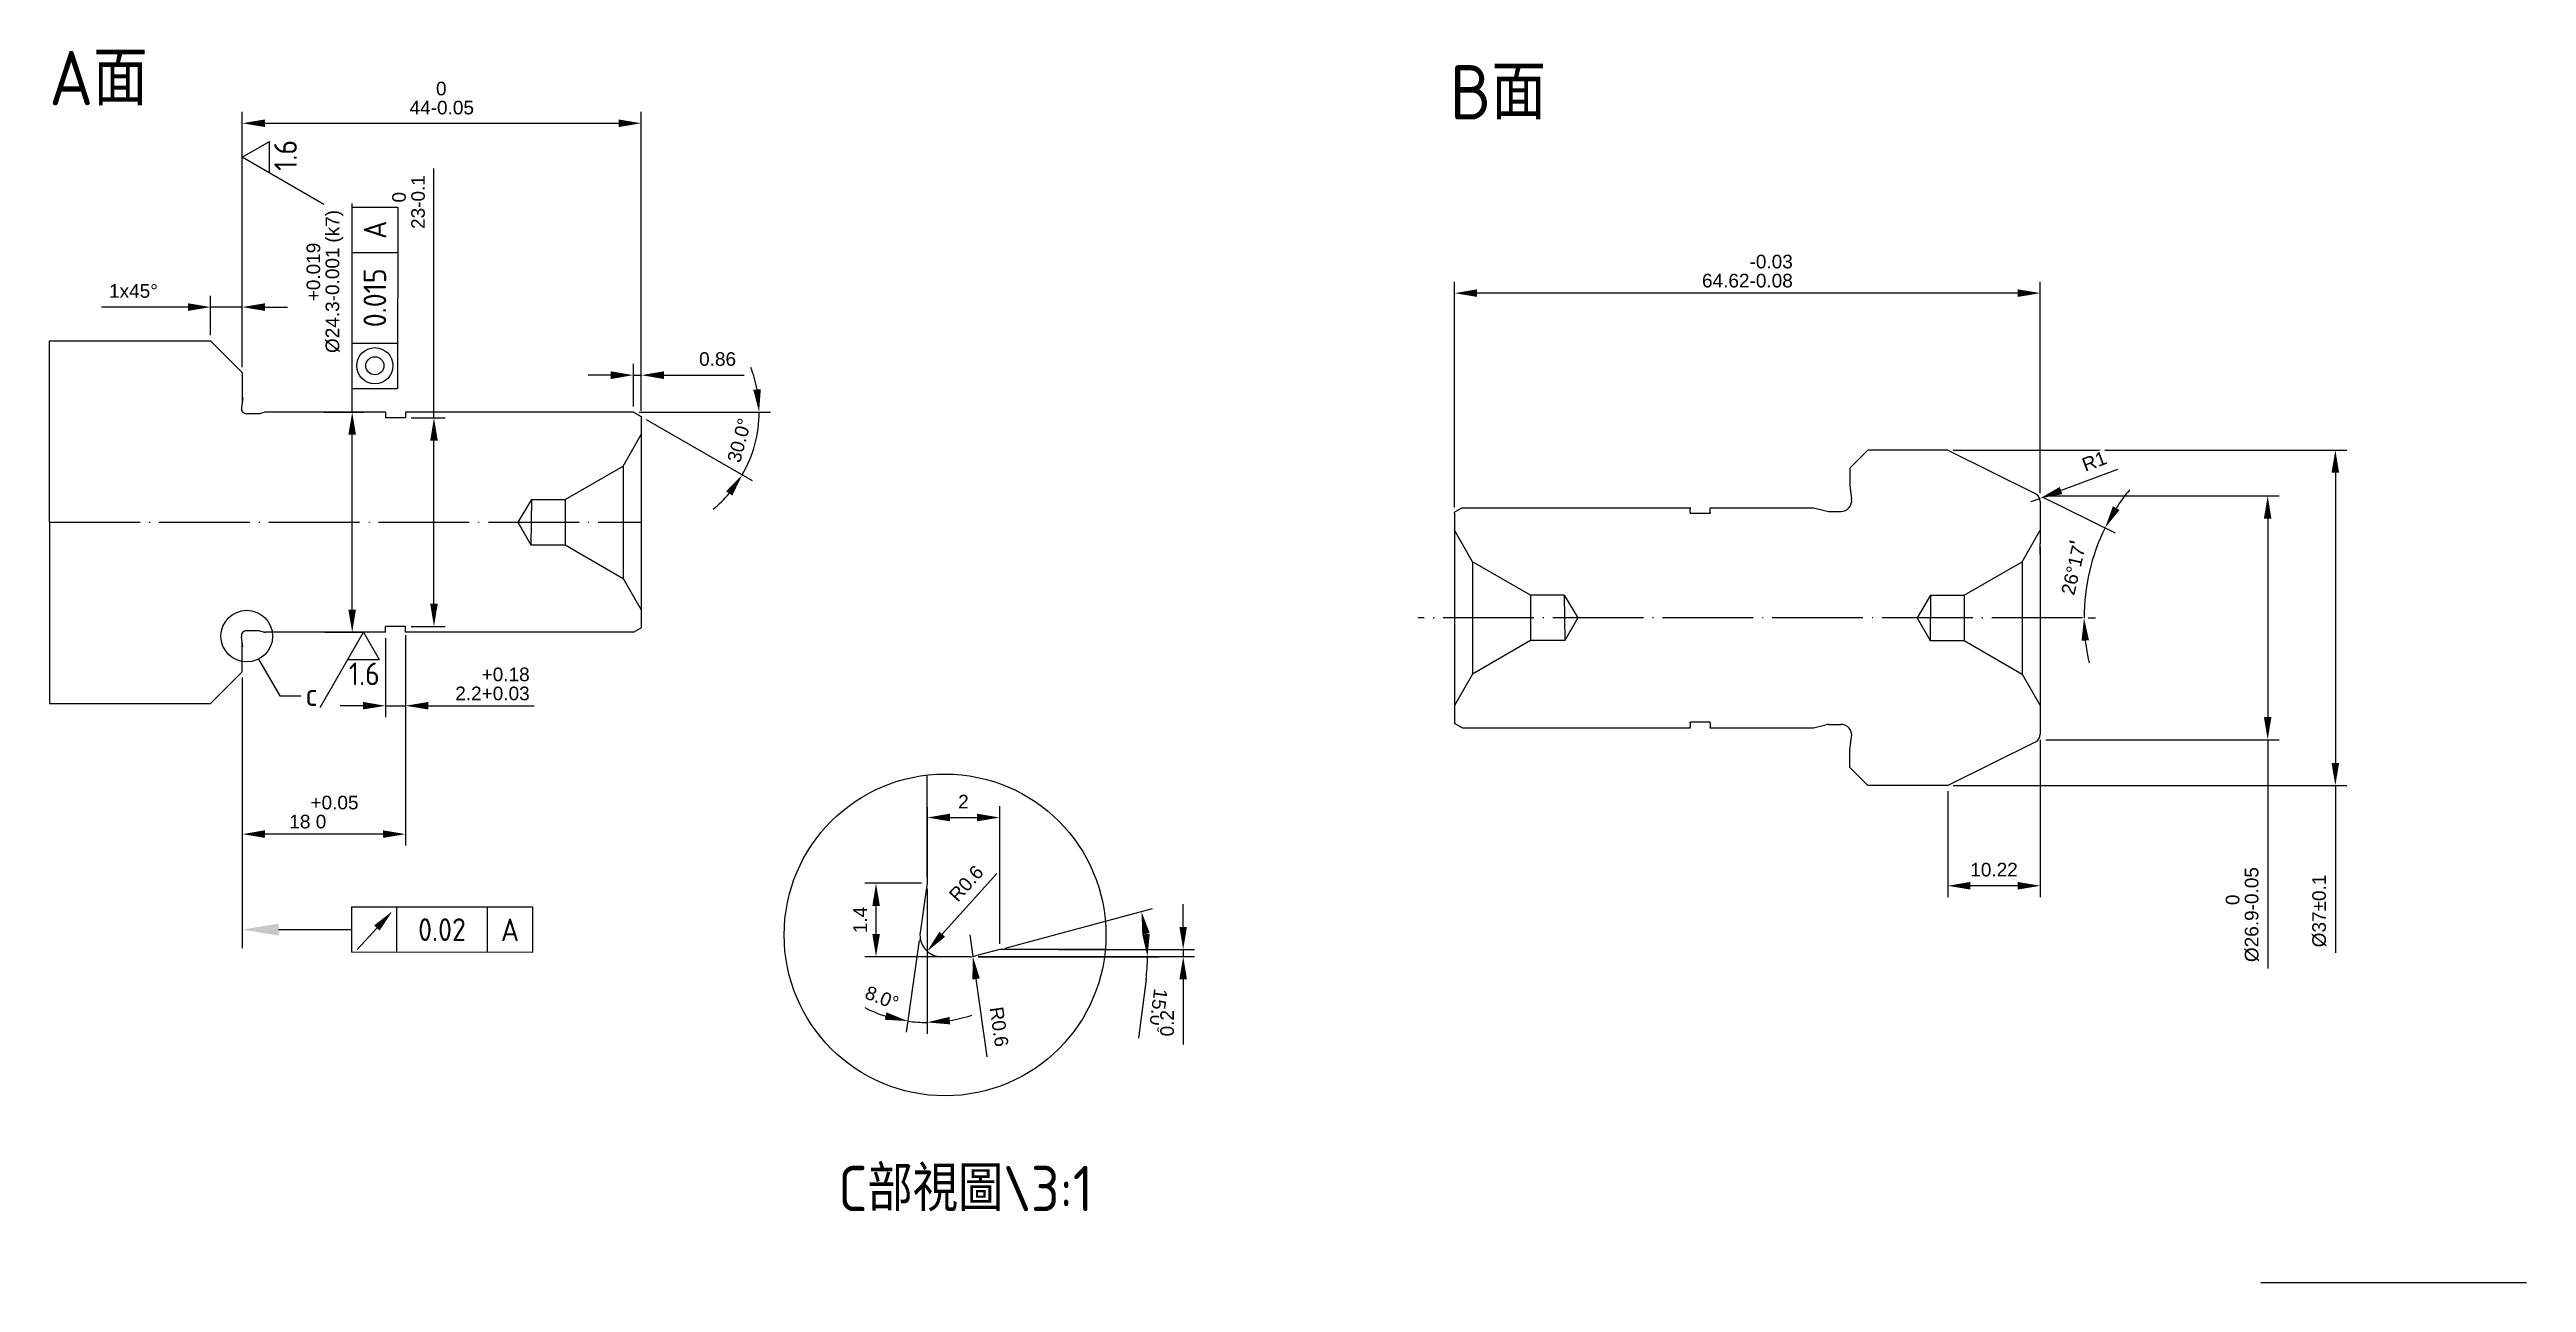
# Model space of a CAD drawing. Header units: millimetres. Extents: x -1183 to 2432, y -404 to 1213.
# Drawn here: x -268.2 to 5, y 513.1 to 649.2 of the extents above; entities that cross this region are included whole.
import ezdxf
from ezdxf import colors
from ezdxf.entities.mleader import LeaderData, LeaderLine
from ezdxf.math import Vec2, Vec3

# ---------------------------------------------------------------- set-up
doc = ezdxf.new("R2010")
doc.units = ezdxf.units.MM
doc.linetypes.add('c10', pattern=[12, 10, -1, 0, -1])
for name, color, linetype in [('c10', 1, 'c10'), ('中心線', 1, 'c10'), ('文字', 2, 'Continuous'), ('標註', 3, 'Continuous'), ('標註線', 3, 'Continuous'), ('細實線', 4, 'Continuous')]:
    doc.layers.add(name, color=color, linetype=linetype)
doc.styles.get("Standard").update_dxf_attribs({"font": 'isocp.shx', "height": 5, "bigfont": 'chineset.shx'})
doc.styles.add('可註解', font='arial.ttf')
doc.dimstyles.new('ISO-25', dxfattribs={"dimtxt": 1.5, "dimasz": 2.5, "dimexe": 1.25, "dimexo": 0.625, "dimgap": 1, "dimtad": 1, "dimdec": 3, "dimdsep": 46, "dimtxsty": '可註解', "dimcen": 2.5, "dimclrd": 3, "dimclre": 3, "dimclrt": 3, "dimadec": 1, "dimazin": 0, "dimtfac": 1, "dimtdec": 3, "dimtmove": 0, "dimatfit": 3, "dimfxl": 1, "dimtfill": 1, "dimtfillclr": 256, "dimarcsym": 0})

msp = doc.modelspace()

# ---------------------------------------------------------------- texts
at = {"layer": '文字'}
for s, width, insert, char_height, attachment_point in [('A面', 44.789618, (-268.2155, 649.0148), 6, 1), ('B面', 44.789618, (-113.7318, 647.4491), 6, 1), ('0.02', 10, (-224.8961, 552.072), 2.5, 5), ('A', 5, (-217.3961, 552.0498), 2.5, 5), ('C部視圖\\\\3:1', 34.433369, (-181.1974, 526.0111), 5, 1)]:
    msp.add_mtext_dynamic_manual_height_columns(s, width=width, gutter_width=12.5, heights=[0], dxfattribs=dict(at, insert=insert, char_height=char_height, attachment_point=attachment_point))

# ---------------------------------------------------------------- blocks, each defined once
blk = doc.blocks.new('*D68')
at = {"layer": '標註', "color": 3, "lineweight": -2, "transparency": 16777216}
for p, q in [((-206.28, 613.24), (-208.78, 613.24)), ((-203.78, 609.79), (-203.78, 614.49)), ((-203.78, 613.24), (-202.92, 613.24)), ((-202.92, 609.3), (-202.92, 614.49)), ((-200.42, 613.24), (-191.55, 613.24))]:
    blk.add_line(p, q, dxfattribs=at)
at = {"layer": '標註', "color": 3, "transparency": 16777216}
for points in [[(-206.28, 613.66), (-206.28, 612.82), (-203.78, 613.24)], [(-200.42, 613.66), (-200.42, 612.82), (-202.92, 613.24)]]:
    blk.add_solid(points, dxfattribs=at)
at = {"layer": '標註', "color": 3, "transparency": 16777216, "insert": (-194.5, 615.01), "char_height": 1.5, "attachment_point": 5, "style": '可註解', "bg_fill": 3, "box_fill_scale": 1.1, "bg_fill_color": 256, "bg_fill_true_color": 13158600, "bg_fill_transparency": 0}
blk.add_mtext('0.86', dxfattribs=at)
blk = doc.blocks.new('*D69')
at = {"layer": '標註', "color": 3, "lineweight": -2, "transparency": 16777216}
for p, q in [((-246.92, 614.14), (-246.92, 642.28)), ((-202.92, 609.3), (-202.92, 642.28)), ((-244.42, 641.03), (-205.42, 641.03))]:
    blk.add_line(p, q, dxfattribs=at)
at = {"layer": '標註', "color": 3, "transparency": 16777216}
for points in [[(-244.42, 641.45), (-244.42, 640.61), (-246.92, 641.03)], [(-205.42, 641.45), (-205.42, 640.61), (-202.92, 641.03)]]:
    blk.add_solid(points, dxfattribs=at)
at = {"layer": '標註', "color": 3, "transparency": 16777216, "insert": (-224.92, 643.81), "char_height": 1.5, "attachment_point": 5, "style": '可註解', "bg_fill": 3, "box_fill_scale": 1.1, "bg_fill_color": 256, "bg_fill_true_color": 13158600, "bg_fill_transparency": 0}
blk.add_mtext('44\\S 0^ -0.05;', dxfattribs=at)
blk = doc.blocks.new('*D70')
at = {"layer": '標註', "color": 3, "lineweight": -2, "transparency": 16777216}
for p, q in [((-252.92, 620.75), (-262.44, 620.75)), ((-250.42, 617.64), (-250.42, 622)), ((-246.92, 620.75), (-250.42, 620.75)), ((-246.92, 614.14), (-246.92, 622)), ((-244.42, 620.75), (-241.92, 620.75))]:
    blk.add_line(p, q, dxfattribs=at)
at = {"layer": '標註', "color": 3, "transparency": 16777216}
for points in [[(-252.92, 621.17), (-252.92, 620.33), (-250.42, 620.75)], [(-244.42, 621.17), (-244.42, 620.33), (-246.92, 620.75)]]:
    blk.add_solid(points, dxfattribs=at)
at = {"layer": '標註', "color": 3, "transparency": 16777216, "insert": (-258.93, 622.52), "char_height": 1.5, "attachment_point": 5, "style": '可註解', "bg_fill": 3, "box_fill_scale": 1.1, "bg_fill_color": 256, "bg_fill_true_color": 13158600, "bg_fill_transparency": 0}
blk.add_mtext('1x45%%D', dxfattribs=at)
blk = doc.blocks.new('*D71')
at = {"layer": '標註', "color": 3, "lineweight": -2, "transparency": 16777216}
for p, q in [((-231.12, 584.24), (-231.12, 575.52)), ((-228.92, 584.57), (-228.92, 575.52)), ((-233.62, 576.77), (-236.12, 576.77)), ((-231.12, 576.77), (-228.92, 576.77)), ((-226.42, 576.77), (-214.73, 576.77))]:
    blk.add_line(p, q, dxfattribs=at)
at = {"layer": '標註', "color": 3, "transparency": 16777216}
for points in [[(-233.62, 577.19), (-233.62, 576.36), (-231.12, 576.77)], [(-226.42, 577.19), (-226.42, 576.36), (-228.92, 576.77)]]:
    blk.add_solid(points, dxfattribs=at)
at = {"layer": '標註', "color": 3, "transparency": 16777216, "insert": (-219.33, 579.18), "char_height": 1.5, "attachment_point": 5, "style": '可註解', "bg_fill": 3, "box_fill_scale": 1.1, "bg_fill_color": 256, "bg_fill_true_color": 13158600, "bg_fill_transparency": 0}
blk.add_mtext('2.2\\S+0.18^ +0.03;', dxfattribs=at)
blk = doc.blocks.new('*D72')
at = {"layer": '標註', "color": 3, "lineweight": -2, "transparency": 16777216}
for p, q in [((-228.92, 584.24), (-228.92, 561.36)), ((-246.92, 579.89), (-246.92, 561.36)), ((-231.42, 562.61), (-244.42, 562.61))]:
    blk.add_line(p, q, dxfattribs=at)
at = {"layer": '標註', "color": 3, "transparency": 16777216}
for points in [[(-244.42, 563.03), (-244.42, 562.19), (-246.92, 562.61)], [(-231.42, 563.03), (-231.42, 562.19), (-228.92, 562.61)]]:
    blk.add_solid(points, dxfattribs=at)
at = {"layer": '標註', "color": 3, "transparency": 16777216, "insert": (-237.92, 565.03), "char_height": 1.5, "attachment_point": 5, "style": '可註解', "bg_fill": 3, "box_fill_scale": 1.1, "bg_fill_color": 256, "bg_fill_true_color": 13158600, "bg_fill_transparency": 0}
blk.add_mtext('18\\S+0.05^  0;', dxfattribs=at)
blk = doc.blocks.new('*D73')
at = {"layer": '標註', "color": 3, "lineweight": -2, "transparency": 16777216}
for p, q in [((-234.8, 609.17), (-234.8, 632.16)), ((-237.93, 609.17), (-233.55, 609.17)), ((-234.8, 587.37), (-234.8, 606.67)), ((-237.82, 584.87), (-233.55, 584.87))]:
    blk.add_line(p, q, dxfattribs=at)
at = {"layer": '標註', "color": 3, "transparency": 16777216}
for points in [[(-235.22, 606.67), (-234.39, 606.67), (-234.8, 609.17)], [(-235.22, 587.37), (-234.39, 587.37), (-234.8, 584.87)]]:
    blk.add_solid(points, dxfattribs=at)
at = {"layer": '標註', "color": 3, "transparency": 16777216, "insert": (-237.81, 623.57), "char_height": 1.5, "attachment_point": 5, "rotation": 90, "style": '可註解', "bg_fill": 3, "box_fill_scale": 1.1, "bg_fill_color": 256, "bg_fill_true_color": 13158600, "bg_fill_transparency": 0}
blk.add_mtext('%%C24.3\\S+0.019^ -0.001;(k7)', dxfattribs=at)
blk = doc.blocks.new('*D74')
at = {"layer": '標註', "color": 3, "lineweight": -2, "transparency": 16777216}
for p, q in [((-225.78, 608.52), (-225.78, 636.05)), ((-228.3, 608.52), (-224.53, 608.52)), ((-225.78, 588.02), (-225.78, 606.02)), ((-228.3, 585.52), (-224.53, 585.52))]:
    blk.add_line(p, q, dxfattribs=at)
at = {"layer": '標註', "color": 3, "transparency": 16777216}
for points in [[(-226.2, 606.02), (-225.36, 606.02), (-225.78, 608.52)], [(-226.2, 588.02), (-225.36, 588.02), (-225.78, 585.52)]]:
    blk.add_solid(points, dxfattribs=at)
at = {"layer": '標註', "color": 3, "transparency": 16777216, "insert": (-228.58, 632.34), "char_height": 1.5, "attachment_point": 5, "rotation": 90, "style": '可註解', "bg_fill": 3, "box_fill_scale": 1.1, "bg_fill_color": 256, "bg_fill_true_color": 13158600, "bg_fill_transparency": 0}
blk.add_mtext('23\\S 0^ -0.1;', dxfattribs=at)
blk = doc.blocks.new('*D75')
at = {"layer": '標註', "color": 3, "lineweight": -2, "transparency": 16777216}
for p, q in [((-203.16, 609.17), (-188.67, 609.17)), ((-202.38, 608.36), (-190.7, 601.61))]:
    blk.add_line(p, q, dxfattribs=at)
for start, end in [(10.3469, 20.6938), (330, 0), (309.3062, 319.6531)]:
    blk.add_arc((-203.78, 609.17), 13.86, start, end, dxfattribs=at)
at = {"layer": '標註', "color": 3, "transparency": 16777216}
for points in [[(-189.73, 611.7), (-190.56, 611.62), (-189.92, 609.17)], [(-193.56, 600.43), (-192.88, 599.95), (-191.78, 602.24)]]:
    blk.add_solid(points, dxfattribs=at)
at = {"layer": '標註', "color": 3, "transparency": 16777216, "insert": (-192.1, 606.04), "char_height": 1.5, "attachment_point": 5, "rotation": 75, "style": '可註解', "bg_fill": 3, "box_fill_scale": 1.1, "bg_fill_color": 256, "bg_fill_true_color": 13158600, "bg_fill_transparency": 0}
blk.add_mtext('30.0°', dxfattribs=at)
blk = doc.blocks.new('*D130')
at = {"layer": '標註', "color": 3, "lineweight": -2, "transparency": 16777216}
for p, q in [((-172.01, 557.19), (-178.27, 557.19)), ((-177.02, 551.58), (-177.02, 554.69)), ((-168.67, 549.08), (-178.27, 549.08))]:
    blk.add_line(p, q, dxfattribs=at)
at = {"layer": '標註', "color": 3, "transparency": 16777216}
for points in [[(-177.43, 554.69), (-176.6, 554.69), (-177.02, 557.19)], [(-177.43, 551.58), (-176.6, 551.58), (-177.02, 549.08)]]:
    blk.add_solid(points, dxfattribs=at)
at = {"layer": '標註', "color": 3, "transparency": 16777216, "insert": (-178.77, 553.14), "char_height": 1.5, "attachment_point": 5, "rotation": 90, "style": '可註解', "bg_fill": 3, "box_fill_scale": 1.1, "bg_fill_color": 256, "bg_fill_true_color": 13158600, "bg_fill_transparency": 0}
blk.add_mtext('1.4', dxfattribs=at)
blk = doc.blocks.new('*D131')
at = {"layer": '標註', "color": 3, "lineweight": -2, "transparency": 16777216}
for p, q in [((-171.38, 557.82), (-171.38, 565.69)), ((-163.38, 550.51), (-163.38, 565.69)), ((-168.88, 564.44), (-165.88, 564.44))]:
    blk.add_line(p, q, dxfattribs=at)
at = {"layer": '標註', "color": 3, "transparency": 16777216}
for points in [[(-168.88, 564.86), (-168.88, 564.02), (-171.38, 564.44)], [(-165.88, 564.86), (-165.88, 564.02), (-163.38, 564.44)]]:
    blk.add_solid(points, dxfattribs=at)
at = {"layer": '標註', "color": 3, "transparency": 16777216, "insert": (-167.38, 566.19), "char_height": 1.5, "attachment_point": 5, "style": '可註解', "bg_fill": 3, "box_fill_scale": 1.1, "bg_fill_color": 256, "bg_fill_true_color": 13158600, "bg_fill_transparency": 0}
blk.add_mtext('2', dxfattribs=at)
blk = doc.blocks.new('*D132')
at = {"layer": '標註', "color": 3, "lineweight": -2, "transparency": 16777216}
for p, q in [((-162.78, 550.04), (-146.53, 554.4)), ((-165.74, 549.08), (-145.83, 549.08)), ((-147.24, 546.59), (-148.09, 540.09))]:
    blk.add_line(p, q, dxfattribs=at)
for start, end in [(7.4323, 7.5677), (352.5677, 360)]:
    blk.add_arc((-166.37, 549.08), 19.29, start, end, dxfattribs=at)
at = {"layer": '標註', "color": 3, "transparency": 16777216}
for points in [[(-147.66, 551.54), (-146.84, 551.7), (-147.74, 554.07)], [(-146.83, 551.6), (-147.66, 551.55), (-147.08, 549.08)]]:
    blk.add_solid(points, dxfattribs=at)
at = {"layer": '標註', "color": 3, "transparency": 16777216, "insert": (-145.92, 543.11), "char_height": 1.5, "attachment_point": 5, "rotation": 262.5677, "style": '可註解', "bg_fill": 3, "box_fill_scale": 1.1, "bg_fill_color": 256, "bg_fill_true_color": 13158600, "bg_fill_transparency": 0}
blk.add_mtext('15.0°', dxfattribs=at)
blk = doc.blocks.new('*D133')
at = {"layer": '標註', "color": 3, "lineweight": -2, "transparency": 16777216}
for p, q in [((-143.14, 552.38), (-143.14, 554.88)), ((-156.93, 549.88), (-141.89, 549.88)), ((-143.14, 549.88), (-143.14, 549.1)), ((-165.75, 549.1), (-141.89, 549.1)), ((-143.14, 546.6), (-143.14, 539.39))]:
    blk.add_line(p, q, dxfattribs=at)
at = {"layer": '標註', "color": 3, "transparency": 16777216}
for points in [[(-143.56, 552.38), (-142.73, 552.38), (-143.14, 549.88)], [(-143.56, 546.6), (-142.73, 546.6), (-143.14, 549.1)]]:
    blk.add_solid(points, dxfattribs=at)
at = {"layer": '標註', "color": 3, "transparency": 16777216, "insert": (-144.91, 541.75), "char_height": 1.5, "attachment_point": 5, "rotation": 90, "style": '可註解', "bg_fill": 3, "box_fill_scale": 1.1, "bg_fill_color": 256, "bg_fill_true_color": 13158600, "bg_fill_transparency": 0}
blk.add_mtext('0.2', dxfattribs=at)
blk = doc.blocks.new('*D134')
at = {"layer": '標註', "color": 3, "lineweight": -2, "transparency": 16777216}
for p, q in [((-171.38, 556.57), (-171.38, 540.59)), ((-172.27, 550.88), (-173.69, 540.75))]:
    blk.add_line(p, q, dxfattribs=at)
for start, end in [(243.3247, 252.6623), (262, 270), (279.3377, 288.6753)]:
    blk.add_arc((-171.38, 557.19), 15.36, start, end, dxfattribs=at)
at = {"layer": '標註', "color": 3, "transparency": 16777216}
for points in [[(-175.87, 542.94), (-176.05, 542.13), (-173.52, 541.99)], [(-168.86, 541.62), (-168.92, 542.45), (-171.38, 541.84)]]:
    blk.add_solid(points, dxfattribs=at)
at = {"layer": '標註', "color": 3, "transparency": 16777216, "insert": (-176.37, 544.55), "char_height": 1.5, "attachment_point": 5, "rotation": 338.4636, "style": '可註解', "bg_fill": 3, "box_fill_scale": 1.1, "bg_fill_color": 256, "bg_fill_true_color": 13158600, "bg_fill_transparency": 0}
blk.add_mtext('8.0°', dxfattribs=at)
blk = doc.blocks.new('*D135')
at = {"layer": '標註', "color": 3, "lineweight": -2, "transparency": 16777216}
blk.add_line((-163.7, 558.28), (-169.72, 551.56), dxfattribs=at)
at = {"layer": '標註', "color": 3, "transparency": 16777216}
blk.add_solid([(-170.03, 551.84), (-169.4, 551.28), (-171.38, 549.69)], dxfattribs=at)
at = {"layer": '標註', "color": 3, "transparency": 16777216, "insert": (-167.07, 557.16), "char_height": 1.5, "attachment_point": 5, "rotation": 48.1897, "style": '可註解', "bg_fill": 3, "box_fill_scale": 1.1, "bg_fill_color": 256, "bg_fill_true_color": 13158600, "bg_fill_transparency": 0}
blk.add_mtext('R0.6', dxfattribs=at)
blk = doc.blocks.new('*D136')
at = {"layer": '標註', "color": 3, "lineweight": -2, "transparency": 16777216}
for p, q in [((-166.68, 551.48), (-166.34, 549.11)), ((-164.76, 538.05), (-165.99, 546.63))]:
    blk.add_line(p, q, dxfattribs=at)
at = {"layer": '標註', "color": 3, "transparency": 16777216}
blk.add_solid([(-165.58, 546.69), (-166.4, 546.57), (-166.34, 549.11)], dxfattribs=at)
at = {"layer": '標註', "color": 3, "transparency": 16777216, "insert": (-163.45, 541.36), "char_height": 1.5, "attachment_point": 5, "rotation": 278.1306, "style": '可註解', "bg_fill": 3, "box_fill_scale": 1.1, "bg_fill_color": 256, "bg_fill_true_color": 13158600, "bg_fill_transparency": 0}
blk.add_mtext('R0.6', dxfattribs=at)
blk = doc.blocks.new('*D138')
at = {"layer": '標註', "color": 3, "lineweight": -2, "transparency": 16777216}
for p, q in [((-58.2, 604.97), (-14.81, 604.97)), ((-16.06, 602.47), (-16.06, 570.47)), ((-58.2, 567.97), (-14.81, 567.97)), ((-16.06, 567.97), (-16.06, 549.53))]:
    blk.add_line(p, q, dxfattribs=at)
at = {"layer": '標註', "color": 3, "transparency": 16777216}
for points in [[(-16.48, 602.47), (-15.64, 602.47), (-16.06, 604.97)], [(-16.48, 570.47), (-15.64, 570.47), (-16.06, 567.97)]]:
    blk.add_solid(points, dxfattribs=at)
at = {"layer": '標註', "color": 3, "transparency": 16777216, "insert": (-17.83, 554.13), "char_height": 1.5, "attachment_point": 5, "rotation": 90, "style": '可註解', "bg_fill": 3, "box_fill_scale": 1.1, "bg_fill_color": 256, "bg_fill_true_color": 13158600, "bg_fill_transparency": 0}
blk.add_mtext('%%C37±0.1', dxfattribs=at)
blk = doc.blocks.new('*D139')
at = {"layer": '標註', "color": 3, "lineweight": -2, "transparency": 16777216}
for p, q in [((-48.32, 599.78), (-40.34, 595.84)), ((-43.34, 586.47), (-42.53, 586.47))]:
    blk.add_line(p, q, dxfattribs=at)
for start, end in [(140.9097, 147.3072), (153.7047, 180), (186.3975, 192.7949)]:
    blk.add_arc((-21.38, 586.47), 22.4, start, end, dxfattribs=at)
at = {"layer": '標註', "color": 3, "transparency": 16777216}
for points in [[(-39.87, 598.36), (-40.6, 598.77), (-41.46, 596.39)], [(-44.06, 583.95), (-43.23, 583.99), (-43.78, 586.47)]]:
    blk.add_solid(points, dxfattribs=at)
at = {"layer": '標註', "color": 3, "transparency": 16777216, "insert": (-45.09, 592.01), "char_height": 1.5, "attachment_point": 5, "rotation": 76.8523, "style": '可註解', "bg_fill": 3, "box_fill_scale": 1.1, "bg_fill_color": 256, "bg_fill_true_color": 13158600, "bg_fill_transparency": 0}
blk.add_mtext("26%%D17{\\H1.25x;\\C256;'}", dxfattribs=at)
blk = doc.blocks.new('*D140')
at = {"layer": '標註', "color": 3, "lineweight": -2, "transparency": 16777216}
for p, q in [((-113.22, 598.65), (-113.22, 623.54)), ((-48.6, 600.23), (-48.6, 623.54)), ((-51.1, 622.29), (-110.72, 622.29))]:
    blk.add_line(p, q, dxfattribs=at)
at = {"layer": '標註', "color": 3, "transparency": 16777216}
for points in [[(-110.72, 622.71), (-110.72, 621.87), (-113.22, 622.29)], [(-51.1, 622.71), (-51.1, 621.87), (-48.6, 622.29)]]:
    blk.add_solid(points, dxfattribs=at)
at = {"layer": '標註', "color": 3, "transparency": 16777216, "insert": (-80.91, 624.71), "char_height": 1.5, "attachment_point": 5, "style": '可註解', "bg_fill": 3, "box_fill_scale": 1.1, "bg_fill_color": 256, "bg_fill_true_color": 13158600, "bg_fill_transparency": 0}
blk.add_mtext('64.62\\S-0.03^ -0.08;', dxfattribs=at)
blk = doc.blocks.new('*D141')
at = {"layer": '標註', "color": 3, "lineweight": -2, "transparency": 16777216}
for p, q in [((-40.1, 602.82), (-46.32, 600.51)), ((-49.6, 599.3), (-48.66, 599.64))]:
    blk.add_line(p, q, dxfattribs=at)
at = {"layer": '標註', "color": 3, "transparency": 16777216}
blk.add_solid([(-46.46, 600.9), (-46.17, 600.12), (-48.66, 599.64)], dxfattribs=at)
at = {"layer": '標註', "color": 3, "transparency": 16777216, "insert": (-42.65, 603.75), "char_height": 1.5, "attachment_point": 5, "rotation": 20.3749, "style": '可註解', "bg_fill": 3, "box_fill_scale": 1.1, "bg_fill_color": 256, "bg_fill_true_color": 13158600, "bg_fill_transparency": 0}
blk.add_mtext('R1', dxfattribs=at)
blk = doc.blocks.new('*D137')
at = {"layer": '標註', "color": 3, "lineweight": -2, "transparency": 16777216}
for p, q in [((-47.98, 599.92), (-22.27, 599.92)), ((-23.52, 597.42), (-23.52, 575.52)), ((-47.98, 573.02), (-22.27, 573.02)), ((-23.52, 573.02), (-23.52, 547.78))]:
    blk.add_line(p, q, dxfattribs=at)
at = {"layer": '標註', "color": 3, "transparency": 16777216}
for points in [[(-23.94, 597.42), (-23.11, 597.42), (-23.52, 599.92)], [(-23.94, 575.52), (-23.11, 575.52), (-23.52, 573.02)]]:
    blk.add_solid(points, dxfattribs=at)
at = {"layer": '標註', "color": 3, "transparency": 16777216, "insert": (-26.32, 553.73), "char_height": 1.5, "attachment_point": 5, "rotation": 90, "style": '可註解', "bg_fill": 3, "box_fill_scale": 1.1, "bg_fill_color": 256, "bg_fill_true_color": 13158600, "bg_fill_transparency": 0}
blk.add_mtext('%%C26.9\\S 0^ -0.05;', dxfattribs=at)
blk = doc.blocks.new('*D142')
at = {"layer": '標註', "color": 3, "lineweight": -2, "transparency": 16777216}
for p, q in [((-48.6, 573.01), (-48.6, 555.66)), ((-58.82, 567.34), (-58.82, 555.66)), ((-51.1, 556.91), (-56.32, 556.91))]:
    blk.add_line(p, q, dxfattribs=at)
at = {"layer": '標註', "color": 3, "transparency": 16777216}
for points in [[(-56.32, 557.33), (-56.32, 556.49), (-58.82, 556.91)], [(-51.1, 557.33), (-51.1, 556.49), (-48.6, 556.91)]]:
    blk.add_solid(points, dxfattribs=at)
at = {"layer": '標註', "color": 3, "transparency": 16777216, "insert": (-53.71, 558.68), "char_height": 1.5, "attachment_point": 5, "style": '可註解', "bg_fill": 3, "box_fill_scale": 1.1, "bg_fill_color": 256, "bg_fill_true_color": 13158600, "bg_fill_transparency": 0}
blk.add_mtext('10.22', dxfattribs=at)

# ---------------------------------------------------------------- linework, layer by layer
for p, q in [((-268.1843, 597.0197), (-268.1843, 617.0197)), ((-268.1843, 617.0197), (-250.4243, 617.0197)), ((-250.4243, 617.0197), (-246.9243, 613.5197)), ((-231.1243, 609.1697), (-244.4243, 609.1697)), ((-231.1243, 609.1697), (-231.1243, 608.5197)), ((-228.9243, 608.5197), (-231.1243, 608.5197)), ((-228.9243, 609.1697), (-228.9243, 608.5197)), ((-203.7843, 609.1697), (-228.9243, 609.1697)), ((-203.7843, 609.1697), (-202.9243, 608.6732)), ((-58.8201, 604.9669), (-67.2199, 604.9669)), ((-112.3601, 598.6169), (-113.2201, 598.1204)), ((-112.3601, 598.6169), (-87.2201, 598.6169)), ((-87.2201, 598.6269), (-87.2201, 598.5169)), ((-87.2201, 598.0769), (-87.2201, 598.5169)), ((-85.0201, 598.6269), (-85.0201, 598.5169)), ((-85.0201, 598.6169), (-73.6158, 598.6169)), ((-85.0201, 598.0769), (-85.0201, 598.5169)), ((-268.1843, 597.0197), (-268.1843, 577.0197)), ((-216.5243, 597.0197), (-215.0809, 594.5197)), ((-113.2201, 598.0204), (-113.2201, 598.1204)), ((-113.2201, 598.0204), (-113.2201, 574.9135)), ((-87.2201, 598.0769), (-87.2201, 597.9669)), ((-85.0201, 597.9669), (-87.2201, 597.9669)), ((-85.0201, 598.0769), (-85.0201, 597.9669)), ((-48.6001, 598.1204), (-48.6001, 594.6669)), ((-215.0809, 594.5197), (-211.3243, 594.5197)), ((-211.3243, 594.5197), (-204.9243, 590.8247)), ((-48.6001, 594.2669), (-48.6001, 578.6669)), ((-204.9243, 590.8247), (-202.9243, 587.3606)), ((-231.1243, 584.8697), (-231.1243, 585.5197)), ((-228.9243, 585.5197), (-231.1243, 585.5197)), ((-228.9243, 584.8697), (-228.9243, 585.5197)), ((-203.7843, 584.8697), (-228.9243, 584.8697)), ((-203.7843, 584.8697), (-202.9243, 585.3662)), ((-250.4243, 577.0197), (-246.9243, 580.5197)), ((-268.1843, 577.0197), (-250.4243, 577.0197)), ((-48.6001, 578.2669), (-48.6001, 573.6382)), ((-113.2201, 574.9135), (-113.2201, 574.8135)), ((-112.3601, 574.3169), (-113.2201, 574.8135)), ((-112.3601, 574.3169), (-87.2201, 574.3169)), ((-85.0201, 574.9669), (-87.2201, 574.9669)), ((-87.2201, 574.8569), (-87.2201, 574.9669)), ((-87.2201, 574.8569), (-87.2201, 574.4169)), ((-87.2201, 574.3069), (-87.2201, 574.4169)), ((-85.0201, 574.8569), (-85.0201, 574.9669)), ((-85.0201, 574.8569), (-85.0201, 574.4169)), ((-85.0201, 574.3069), (-85.0201, 574.4169)), ((-85.0201, 574.3169), (-73.6158, 574.3169)), ((-73.6158, 574.3169), (-72.2756, 574.6761)), ((-71.965, 574.7169), (-70.6027, 574.7169)), ((-69.6158, 571.9169), (-69.4144, 573.3499)), ((-69.6158, 569.9669), (-69.6158, 571.9169)), ((-49.1571, 572.7417), (-58.8201, 567.9669)), ((-171.3818, 565.5831), (-171.3818, 569.1214)), ((-69.6158, 569.9669), (-67.6158, 567.9669)), ((-171.3818, 565.5831), (-171.3818, 557.1931)), ((-67.2199, 567.9669), (-67.6158, 567.9669)), ((-58.8201, 567.9669), (-67.2199, 567.9669)), ((-171.3818, 557.1931), (-172.1818, 551.5008)), ((-172.1818, 551.5008), (-172.1818, 551.4831)), ((-163.3818, 549.8831), (-166.0623, 549.1648)), ((-151.7318, 549.8831), (-163.3818, 549.8831)), ((-169.408, 549.0831), (-169.7818, 549.0831)), ((-166.6834, 549.0831), (-169.408, 549.0831)), ((-24.2643, 513.1465), (5.0202, 513.1465)), ((-6.3805, 513.1465), (5.0202, 513.1465))]:
    msp.add_line(p, q)
for centre, radius, start, end in [((-71.965, 573.5169), 1.2, 90, 105), ((-70.6027, 573.5169), 1.2, 352, 90), ((-169.7818, 551.4831), 2.4, 179.565364, 270), ((-166.6834, 551.4831), 2.4, 270, 285), ((-166.6834, 551.4831), 2.4, 270, 285)]:
    msp.add_arc(centre, radius, start, end)
at = {"layer": 'c10'}
msp.add_line((-43.9601, 586.4669), (-117.2201, 586.4669), dxfattribs=at)
at = {"layer": '文字', "linetype": 'ByBlock', "lineweight": -2}
msp.add_lwpolyline([(-232.0774, 552.2509), (-234.2572, 549.8875)], dxfattribs=at)
at = {"layer": '文字'}
msp.add_solid([(-232.3837, 552.5334), (-230.3825, 554.0887), (-231.7712, 551.9685)], dxfattribs=at)
at = {"layer": '細實線'}
for p, q in [((-234.8961, 554.5751), (-229.8961, 554.5751)), ((-234.8961, 554.5751), (-234.8961, 549.5751)), ((-229.8961, 554.5751), (-229.8961, 549.5498)), ((-229.8961, 554.5751), (-219.8961, 554.5751)), ((-219.8961, 554.5751), (-219.8961, 549.5498)), ((-219.8961, 554.5751), (-214.8961, 554.5751)), ((-214.8961, 554.5751), (-214.8961, 549.5498)), ((-214.8961, 549.5498), (-234.8961, 549.5751))]:
    msp.add_line(p, q, dxfattribs=at)
msp.add_circle((-169.408, 551.4831), 17.7484, dxfattribs=at)

msp.set_redraw_order([(e.dxf.handle, doc.entitydb.next_handle()) for e in msp.query("TEXT MTEXT ATTDEF DIMENSION ARC_DIMENSION")])  # texts and dimensions are drawn at this point

# ---------------------------------------------------------------- leaders
at = {"layer": '細實線'}
ml = msp.add_multileader_mtext('Standard', dxfattribs=at)
ml.set_content('', color=256)
ml.set_leader_properties()
ml.build(insert=Vec2(0, 0))
ctx = ml.context
ctx.base_point, ctx.plane_origin = Vec3(-234.8961, 552.0751), Vec3(-824.0362, 738.5172)
notes = []
notes.append((ctx, [(0, (1, 1, 0), (-236.5518, 552.0751), (1, 0), 1.6557, [(0, [(-246.9243, 552.0751)], 0, [])])]))
ctx.mtext.insert, ctx.mtext.flow_direction = Vec3(-232.8961, 554.0751), 5
for ctx, leaders in notes:
    for number, flags, end, landing, length, lines in leaders:
        leader = LeaderData()
        leader.index, (leader.has_last_leader_line, leader.has_dogleg_vector, leader.attachment_direction) = number, flags
        leader.last_leader_point, leader.dogleg_vector, leader.dogleg_length = Vec3(end), Vec3(landing), length
        for number, points, colour, breaks in lines:
            line = LeaderLine()
            line.index, line.vertices, line.color, line.breaks = number, Vec3.list(points), colors.encode_raw_color(colour), breaks
            leader.lines.append(line)
        ctx.leaders.append(leader)

# ---------------------------------------------------------------- next in the draw order: dimensions: what is measured, and where the dimension line sits
at = {"layer": '標註'}
dim = msp.add_linear_dim(base=(-203.7843, 613.2415), p1=(-202.9243, 608.6732), p2=(-203.7843, 609.1697), dimstyle='ISO-25', dxfattribs=at)
dim.commit()
dim.dimension.update_dxf_attribs({"geometry": '*D68', "text_midpoint": (-194.4965, 613.2415), "dimtype": 160})
dim = msp.add_linear_dim(base=(-16.0594, 567.9669), p1=(-58.8201, 604.9669), p2=(-58.8201, 567.9669), angle=90, text='%%C<>', dimstyle='ISO-25', override={"dimtol": 1, "dimtp": 0.1, "dimtm": 0.1}, dxfattribs=at)
dim.commit()
dim.dimension.update_dxf_attribs({"geometry": '*D138', "text_midpoint": (-16.0594, 554.1336), "dimtype": 160})
dim = msp.add_linear_dim(base=(-228.9243, 576.7726), p1=(-231.1243, 584.8697), p2=(-228.9243, 585.1947), dimstyle='ISO-25', override={"dimgap": 0.625, "dimtol": 1, "dimlim": 0, "dimtp": 0.18, "dimtm": -0.03}, dxfattribs=at)
dim.commit()
dim.dimension.update_dxf_attribs({"geometry": '*D71', "text_midpoint": (-219.3267, 579.1798)})
dim = msp.add_linear_dim(base=(-177.0159, 557.1931), p1=(-168.0457, 549.0831), p2=(-171.3818, 557.1931), angle=90, text='1.4', dimstyle='ISO-25', dxfattribs=at)
dim.commit()
dim.dimension.update_dxf_attribs({"geometry": '*D130', "text_midpoint": (-178.7689, 553.1381)})

# ---------------------------------------------------------------- next in the draw order: linework, layer by layer
msp.add_arc((-49.6001, 573.6382), 1, 296.29532, 0)

# ---------------------------------------------------------------- next in the draw order: dimensions: what is measured, and where the dimension line sits
dim = msp.add_linear_dim(base=(-202.9243, 641.0315), p1=(-246.9243, 613.5197), p2=(-202.9243, 608.6732), dimstyle='ISO-25', override={"dimtol": 1, "dimtm": 0.05}, dxfattribs=at)
dim.commit()
dim.dimension.update_dxf_attribs({"geometry": '*D69', "text_midpoint": (-224.9243, 641.0315), "dimtype": 160})
dim = msp.add_angular_dim_2l(base=(-42.7418, 593.2145), line1=((-43.9601, 586.4669), (-117.2201, 586.4669)), line2=((-48.8786, 600.0546), (-58.8201, 604.9669)), text="26%%D17{\\H1.25x;\\C256;'}", dimstyle='ISO-25', override={"dimaunit": 1, "dimadec": 1}, dxfattribs=at)
dim.commit()
dim.dimension.update_dxf_attribs({"geometry": '*D139', "text_midpoint": (-45.0941, 592.0061)})
dim = msp.add_linear_dim(base=(-246.9243, 562.6114), p1=(-228.9243, 584.8697), p2=(-246.9243, 580.5197), dimstyle='ISO-25', override={"dimgap": 0.625, "dimtol": 1, "dimlim": 0, "dimtp": 0.05, "dimtm": 0}, dxfattribs=at)
dim.commit()
dim.dimension.update_dxf_attribs({"geometry": '*D72', "text_midpoint": (-237.9243, 565.0309)})
dim = msp.add_linear_dim(base=(-163.3818, 564.4385), p1=(-171.3818, 557.1931), p2=(-163.3818, 549.8831), text='2', dimstyle='ISO-25', dxfattribs=at)
dim.commit()
dim.dimension.update_dxf_attribs({"geometry": '*D131', "text_midpoint": (-167.3818, 564.4385), "dimtype": 160})

# ---------------------------------------------------------------- next in the draw order: linework, layer by layer
for p, q in [((-246.8493, 610.7638), (-247.025, 609.6732)), ((-245.175, 608.9897), (-246.4308, 608.9897)), ((-245.0197, 609.0102), (-244.331, 609.1947)), ((-111.2201, 592.662), (-113.2201, 596.1261)), ((-48.6001, 593.4521), (-48.6001, 594.2669)), ((-111.2201, 592.662), (-111.2201, 580.2719)), ((-104.8201, 588.9669), (-111.2201, 592.662)), ((-57.0001, 588.9669), (-50.6001, 592.662)), ((-50.6001, 592.662), (-50.6001, 580.2719)), ((-104.8201, 588.9669), (-104.8201, 583.9669)), ((-101.1201, 588.9669), (-104.8201, 588.9669)), ((-101.1201, 588.9669), (-99.6201, 586.4669)), ((-101.1201, 588.9669), (-101.0635, 583.9669)), ((-60.7001, 588.9669), (-62.2001, 586.4669)), ((-60.7001, 588.9669), (-60.7567, 583.9669)), ((-60.7001, 588.9669), (-57.0001, 588.9669)), ((-57.0001, 588.9669), (-57.0001, 583.9669)), ((-245.175, 585.0497), (-246.4308, 585.0497)), ((-245.0197, 585.0293), (-244.331, 584.8447)), ((-99.6201, 586.4669), (-101.0635, 583.9669)), ((-62.2001, 586.4669), (-60.7567, 583.9669)), ((-246.8493, 583.2757), (-247.025, 584.3662)), ((-246.9243, 580.5197), (-246.9243, 583.7412)), ((-104.8201, 583.9669), (-111.2201, 580.2719)), ((-101.0635, 583.9669), (-104.8201, 583.9669)), ((-60.7567, 583.9669), (-57.0001, 583.9669)), ((-57.0001, 583.9669), (-50.6001, 580.2719)), ((-111.2201, 580.2719), (-113.2201, 576.8078))]:
    msp.add_line(p, q)
for centre, start, end in [((-246.4308, 609.5897), 172, 270), ((-245.175, 609.5897), 270, 285), ((-246.4308, 584.4497), 90, 188), ((-245.175, 584.4497), 75, 90)]:
    msp.add_arc(centre, 0.6, start, end)
for p, q in [((-246.9243, 637.2815), (-243.9243, 639.0135)), ((-243.9243, 635.5494), (-243.9243, 639.0135)), ((-246.9243, 579.5197), (-246.9243, 550.0148)), ((-245.149, 581.9052), (-242.7749, 577.8708)), ((-235.2866, 581.8697), (-231.8225, 581.8697)), ((-242.7749, 577.8708), (-240.4693, 577.8708))]:
    msp.add_line(p, q, dxfattribs=at)
at = {"layer": '標註線'}
msp.add_circle((-246.4308, 584.4497), 2.8492, dxfattribs=at)

# ---------------------------------------------------------------- next in the draw order: texts
at = {"layer": '標註', "char_height": 2.5, "attachment_point": 1}
for s, width, insert in [('1.6', 9.148602, (-235.1675, 581.5429)), ('c', 2.607494, (-239.9478, 579.2517))]:
    msp.add_mtext_dynamic_manual_height_columns(s, width=width, gutter_width=12.5, heights=[0], dxfattribs=dict(at, insert=insert))

# ---------------------------------------------------------------- next in the draw order: dimensions: what is measured, and where the dimension line sits
at = {"layer": '標註'}
dim = msp.add_linear_dim(base=(-234.8045, 584.8697), p1=(-238.5545, 609.1697), p2=(-238.4417, 584.8697), angle=90, text='%%C<>(k7)', dimstyle='ISO-25', override={"dimtol": 1, "dimtp": 0.019, "dimtm": 0.001, "dimtdec": 4}, dxfattribs=at)
dim.commit()
dim.dimension.update_dxf_attribs({"geometry": '*D73', "text_midpoint": (-234.8045, 623.5702), "dimtype": 160})
dim = msp.add_linear_dim(base=(-225.7804, 585.5197), p1=(-228.9243, 608.5197), p2=(-228.9243, 585.5197), angle=90, dimstyle='ISO-25', override={"dimtol": 1, "dimtm": 0.1}, dxfattribs=at)
dim.commit()
dim.dimension.update_dxf_attribs({"geometry": '*D74', "text_midpoint": (-225.7804, 632.3392), "dimtype": 160})
dim = msp.add_linear_dim(base=(-113.2201, 622.2906), p1=(-48.6001, 599.6063), p2=(-113.2201, 598.0204), dimstyle='ISO-25', override={"dimgap": 0.625, "dimtol": 1, "dimlim": 0, "dimtp": -0.03, "dimtm": 0.08}, dxfattribs=at)
dim.commit()
dim.dimension.update_dxf_attribs({"geometry": '*D140', "text_midpoint": (-80.9101, 624.7107)})
dim = msp.add_linear_dim(base=(-250.4243, 620.7508), p1=(-246.9243, 613.5197), p2=(-250.4243, 617.0197), text='1x45%%D', dimstyle='ISO-25', dxfattribs=at)
dim.commit()
dim.dimension.update_dxf_attribs({"geometry": '*D70', "text_midpoint": (-258.9316, 622.5167)})
dim = msp.add_angular_dim_2l(base=(-147.3743, 552.4321), line1=((-166.6834, 549.0831), (-169.408, 549.0831)), line2=((-163.3818, 549.8831), (-166.0623, 549.1648)), dimstyle='ISO-25', dxfattribs=at)
dim.commit()
dim.dimension.update_dxf_attribs({"geometry": '*D132', "text_midpoint": (-145.9159, 543.1128)})

# ---------------------------------------------------------------- next in the draw order: linework, layer by layer
for p, q in [((-246.9243, 613.5197), (-246.9243, 610.2982)), ((-69.6158, 602.9669), (-67.6158, 604.9669)), ((-67.2199, 604.9669), (-67.6158, 604.9669)), ((-58.8201, 604.9669), (-49.1571, 600.1922)), ((-69.6158, 602.9669), (-69.6158, 601.0169)), ((-73.6158, 598.6169), (-72.2756, 598.2578)), ((-69.6158, 601.0169), (-69.4144, 599.584)), ((-71.965, 598.2169), (-70.6027, 598.2169)), ((-231.1243, 584.8697), (-244.4243, 584.8697))]:
    msp.add_line(p, q)
for centre, radius, start, end in [((-70.6027, 599.4169), 1.2, 270, 8), ((-49.6001, 599.2957), 1, 0, 63.70468), ((-71.965, 599.4169), 1.2, 255, 270)]:
    msp.add_arc(centre, radius, start, end)
at = {"layer": '中心線'}
msp.add_line((-268.1843, 597.0197), (-202.9243, 597.0197), dxfattribs=at)
at = {"layer": '文字'}
for radius in [2, 1]:
    msp.add_circle((-232.3014, 614.2755), radius, dxfattribs=at)
at = {"layer": '標註'}
for p, q in [((-237.9243, 632.0853), (-246.9243, 637.2815)), ((-238.3437, 576.5746), (-233.5545, 584.8697)), ((-233.5545, 584.8697), (-231.8225, 581.8697))]:
    msp.add_line(p, q, dxfattribs=at)
at = {"layer": '細實線'}
for p, q in [((-234.8045, 626.7755), (-234.8045, 631.7755)), ((-234.8045, 631.7755), (-229.7792, 631.7755)), ((-234.8045, 616.7755), (-234.8045, 626.7755)), ((-234.8045, 626.7755), (-229.7792, 626.7755)), ((-234.8045, 611.7755), (-234.8045, 616.7755)), ((-234.8045, 616.7755), (-229.7792, 616.7755))]:
    msp.add_line(p, q, dxfattribs=at)

# ---------------------------------------------------------------- next in the draw order: texts
at = {"layer": '文字', "char_height": 2.5, "attachment_point": 5, "rotation": 90}
for s, width, insert in [('A', 5, (-232.2792, 629.2755)), ('0.015', 10, (-232.3014, 621.7755))]:
    msp.add_mtext_dynamic_manual_height_columns(s, width=width, gutter_width=12.5, heights=[0], dxfattribs=dict(at, insert=insert))
at = {"layer": '標註', "insert": (-243.4051, 635.7822), "char_height": 2.5, "attachment_point": 1, "rotation": 90}
msp.add_mtext_dynamic_manual_height_columns('1.6', width=9.148602, gutter_width=12.5, heights=[0], dxfattribs=at)

# ---------------------------------------------------------------- next in the draw order: dimensions: what is measured, and where the dimension line sits
at = {"layer": '標註'}
dim = msp.add_angular_dim_2l(base=(-190.7577, 604.4285), line1=((-203.7843, 609.1697), (-202.9243, 608.6732)), line2=((-203.7843, 609.1697), (-228.9243, 609.1697)), dimstyle='ISO-25', dxfattribs=at)
dim.commit()
dim.dimension.update_dxf_attribs({"geometry": '*D75', "text_midpoint": (-192.1002, 606.039)})
dim = msp.add_linear_dim(base=(-143.1434, 549.1036), p1=(-157.5568, 549.8831), p2=(-166.3702, 549.1036), angle=90, text='0.2', dimstyle='ISO-25', dxfattribs=at)
dim.commit()
dim.dimension.update_dxf_attribs({"geometry": '*D133', "text_midpoint": (-144.9092, 541.7458)})

# ---------------------------------------------------------------- next in the draw order: linework, layer by layer
for p, q in [((-204.9243, 603.2148), (-202.9243, 606.6789)), ((-202.9243, 608.6732), (-202.9243, 585.3662)), ((-211.3243, 599.5197), (-204.9243, 603.2148)), ((-204.9243, 603.2148), (-204.9243, 590.8247)), ((-215.0243, 599.5197), (-216.5243, 597.0197)), ((-215.0243, 599.5197), (-215.0809, 594.5197)), ((-215.0243, 599.5197), (-211.3243, 599.5197)), ((-211.3243, 599.5197), (-211.3243, 594.5197))]:
    msp.add_line(p, q)
at = {"layer": '細實線'}
for p, q in [((-229.7792, 631.7755), (-229.8045, 611.7755)), ((-234.8045, 611.7755), (-229.8045, 611.7692))]:
    msp.add_line(p, q, dxfattribs=at)

# ---------------------------------------------------------------- next in the draw order: dimensions: what is measured, and where the dimension line sits
at = {"layer": '標註'}
dim = msp.add_radius_dim(center=(-49.6001, 599.2957), mpoint=(-48.6627, 599.6438), dimstyle='ISO-25', dxfattribs=at)
dim.commit()
dim.dimension.update_dxf_attribs({"geometry": '*D141', "text_midpoint": (-42.6504, 603.7468)})
dim = msp.add_angular_dim_2l(base=(-172.0963, 541.8528), line1=((-171.3818, 565.5831), (-171.3818, 557.1931)), line2=((-171.3818, 557.1931), (-172.1818, 551.5008)), dimstyle='ISO-25', dxfattribs=at)
dim.commit()
dim.dimension.update_dxf_attribs({"geometry": '*D134', "text_midpoint": (-177.0193, 542.9083), "dimtype": 162})

# ---------------------------------------------------------------- next in the draw order: linework, layer by layer
msp.add_arc((-49.6001, 599.2957), 1, 0, 63.70468)

# ---------------------------------------------------------------- next in the draw order: dimensions: what is measured, and where the dimension line sits
dim = msp.add_radius_dim(center=(-169.7818, 551.4831), mpoint=(-171.3818, 549.6942), text='R0.6', dimstyle='ISO-25', dxfattribs=at)
dim.commit()
dim.dimension.update_dxf_attribs({"geometry": '*D135', "text_midpoint": (-165.7572, 555.9828), "dimtype": 164})

# ---------------------------------------------------------------- next in the draw order: dimensions: what is measured, and where the dimension line sits
dim = msp.add_linear_dim(base=(-23.5246, 599.9169), p1=(-48.6001, 573.0169), p2=(-48.6001, 599.9169), angle=90, text='%%C<>', dimstyle='ISO-25', override={"dimtol": 1, "dimtm": 0.05}, dxfattribs=at)
dim.commit()
dim.dimension.update_dxf_attribs({"geometry": '*D137', "text_midpoint": (-23.5246, 553.7294), "dimtype": 160})
dim = msp.add_radius_dim(center=(-166.6834, 551.4831), mpoint=(-166.344, 549.1072), text='R0.6', dimstyle='ISO-25', dxfattribs=at)
dim.commit()
dim.dimension.update_dxf_attribs({"geometry": '*D136', "text_midpoint": (-163.4528, 541.3555)})

# ---------------------------------------------------------------- next in the draw order: linework, layer by layer
for p, q in [((-48.6001, 599.2957), (-48.6001, 598.1204)), ((-50.6001, 592.662), (-48.6001, 596.1261)), ((-48.6001, 594.2669), (-48.6001, 594.6669)), ((-50.6001, 580.2719), (-48.6001, 576.8078)), ((-48.6001, 578.6669), (-48.6001, 578.2669))]:
    msp.add_line(p, q)

# ---------------------------------------------------------------- next in the draw order: dimensions: what is measured, and where the dimension line sits
dim = msp.add_linear_dim(base=(-58.8201, 556.9099), p1=(-48.6001, 573.6382), p2=(-58.8201, 567.9669), dimstyle='ISO-25', dxfattribs=at)
dim.commit()
dim.dimension.update_dxf_attribs({"geometry": '*D142', "text_midpoint": (-53.7101, 558.6758)})

doc.saveas('drawing.dxf')
